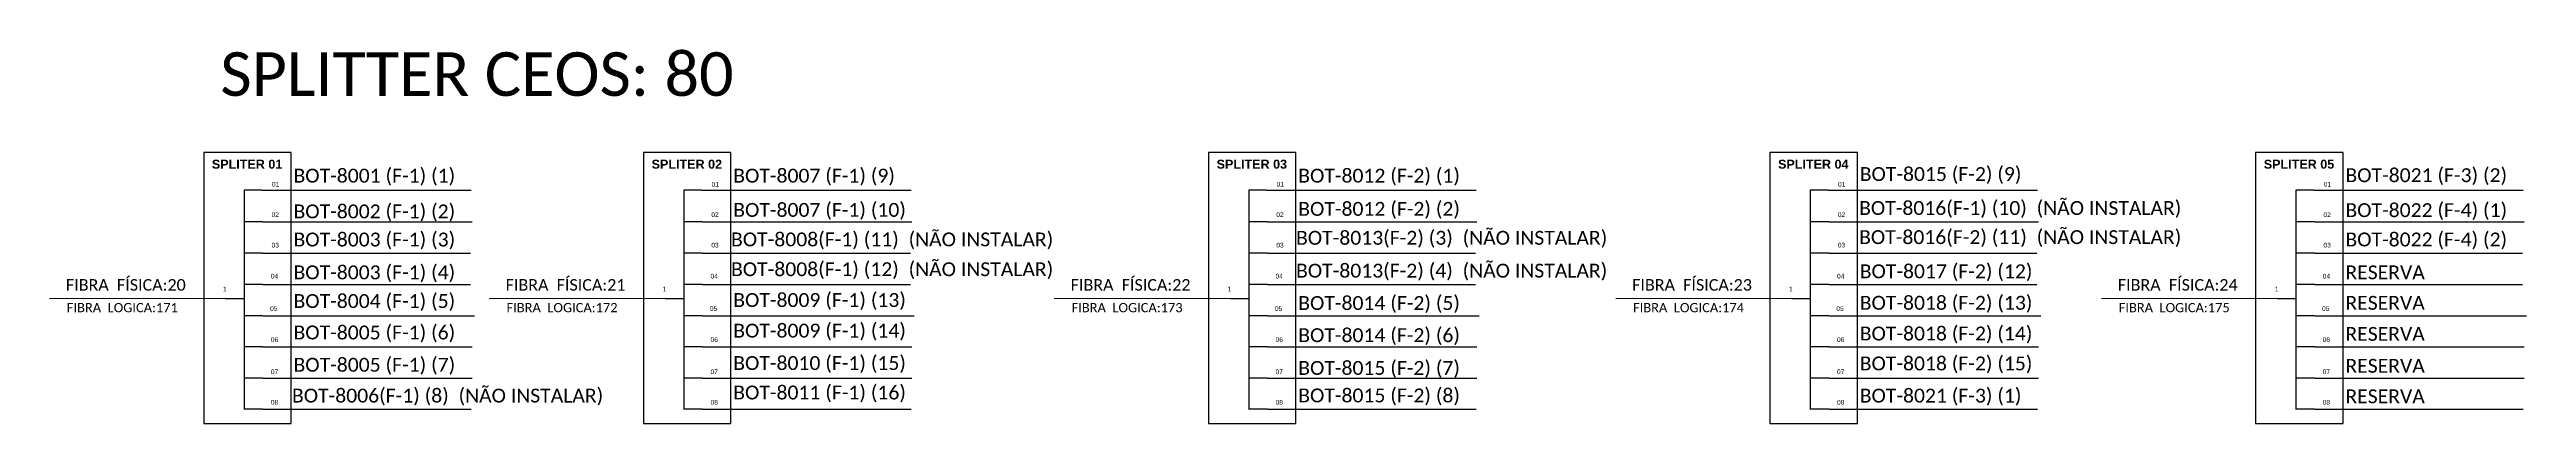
# Model space of a CAD drawing. Extents: x 57889 to 59083, y 58759 to 60460.
# Drawn here: x 58011 to 58549, y 59224 to 59306 of the extents above; entities that cross this region are included whole.
import ezdxf

# ---------------------------------------------------------------- set-up
doc = ezdxf.new("R2010")
doc.units = 0
doc.layers.get('0').update_dxf_attribs({"linetype": 'CONTINUOUS'})
doc.layers.add('TEXTO', color=255, linetype='CONTINUOUS')
doc.layers.add('UNIFILAR', color=7, linetype='CONTINUOUS')

msp = doc.modelspace()

# ---------------------------------------------------------------- texts
at = {"layer": 'TEXTO'}
for s, insert, char_height, width, attachment_point in [('{\\fCalibri|b0|i0|c0|p34;\\C7;SPLITTER CEOS: 80}', (58103.75, 59300.33), 9.504, 144.8326, 5), ('{\\fArial|b1|i0|c0|p34;\\C10;SPLITER 01}', (58053.79, 59280.76), 1.9528, 19.008, 5), ('{\\fCalibri|b0|i0|c0|p34;\\C7;BOT-8001 (F-1) (1)}', (58063.88, 59279.78), 3.0175, 74.1359, 1), ('{\\fArial|b1|i0|c0|p34;\\C10;SPLITER 02}', (58149.36, 59280.76), 1.9528, 19.008, 5), ('{\\fCalibri|b0|i0|c0|p34;\\C7;BOT-8007 (F-1) (9)}', (58159.45, 59279.78), 3.0175, 74.1359, 1), ('{\\fArial|b1|i0|c0|p34;\\C10;SPLITER 03}', (58272.15, 59280.76), 1.9528, 19.008, 5), ('{\\fCalibri|b0|i0|c0|p34;\\C7;BOT-8012 (F-2) (1)}', (58282.24, 59279.78), 3.0175, 74.1359, 1), ('{\\fArial|b1|i0|c0|p34;\\C10;SPLITER 04}', (58394.17, 59280.76), 1.9528, 19.008, 5), ('{\\fCalibri|b0|i0|c0|p34;\\C7;BOT-8015 (F-2) (9)}', (58404.27, 59280.13), 3.0175, 74.1359, 1), ('{\\fArial|b1|i0|c0|p34;\\C10;SPLITER 05}', (58499.73, 59280.76), 1.9528, 19.008, 5), ('{\\fCalibri|b0|i0|c0|p34;\\C7;BOT-8021 (F-3) (2)}', (58509.82, 59279.88), 3.0175, 74.1359, 1), ('\\C7;\\fArial|b0|i0|;\\H1.0273588255048;01 ', (58059.97, 59276.39), 1.9528, 3.9163, 5), ('\\C7;\\fArial|b0|i0|;\\H1.0273588255048;01 ', (58155.54, 59276.39), 1.9528, 3.9163, 5), ('\\C7;\\fArial|b0|i0|;\\H1.0273588255048;01 ', (58278.33, 59276.39), 1.9528, 3.9163, 5), ('{\\fCalibri|b0|i0|c0|p34;\\C7;BOT-8012 (F-2) (2)}', (58282.24, 59272.55), 3.0175, 74.1359, 1), ('\\C7;\\fArial|b0|i0|;\\H1.0273588255048;01 ', (58400.35, 59276.39), 1.9528, 3.9163, 5), ('{\\fCalibri|b0|i0|c0|p34;\\C7;BOT-8016(F-1) (10)  (NÃO INSTALAR)      }', (58404.13, 59272.74), 3.0175, 74.1359, 1), ('\\C7;\\fArial|b0|i0|;\\H1.0273588255048;01 ', (58505.91, 59276.39), 1.9528, 3.9163, 5), ('\\C7;\\fArial|b0|i0|;\\H1.0273588255048;02 ', (58059.91, 59269.79), 1.9528, 4.134, 5), ('{\\fCalibri|b0|i0|c0|p34;\\C7;BOT-8002 (F-1) (2)}', (58063.88, 59272), 3.0175, 74.1359, 1), ('\\C7;\\fArial|b0|i0|;\\H1.0273588255048;02 ', (58155.48, 59269.79), 1.9528, 4.134, 5), ('{\\fCalibri|b0|i0|c0|p34;\\C7;BOT-8007 (F-1) (10)}', (58159.45, 59272.33), 3.0175, 74.1359, 1), ('\\C7;\\fArial|b0|i0|;\\H1.0273588255048;02 ', (58278.27, 59269.79), 1.9528, 4.134, 5), ('\\C7;\\fArial|b0|i0|;\\H1.0273588255048;02 ', (58400.3, 59269.79), 1.9528, 4.134, 5), ('\\C7;\\fArial|b0|i0|;\\H1.0273588255048;02 ', (58505.85, 59269.79), 1.9528, 4.134, 5), ('{\\fCalibri|b0|i0|c0|p34;\\C7;BOT-8022 (F-4) (1)}', (58509.82, 59272.27), 3.0175, 74.1359, 1), ('\\C7;\\fArial|b0|i0|;\\H1.0273588255048;03 ', (58059.91, 59263.14), 1.9528, 3.8016, 5), ('{\\fCalibri|b0|i0|c0|p34;\\C7;BOT-8003 (F-1) (3)}', (58063.88, 59265.88), 3.0175, 74.1359, 1), ('\\C7;\\fArial|b0|i0|;\\H1.0273588255048;03 ', (58155.48, 59263.14), 1.9528, 3.8016, 5), ('{\\fCalibri|b0|i0|c0|p34;\\C7;BOT-8008(F-1) (11)  (NÃO INSTALAR)      }', (58158.97, 59265.9), 3.0175, 74.1359, 1), ('\\C7;\\fArial|b0|i0|;\\H1.0273588255048;03 ', (58278.27, 59263.14), 1.9528, 3.8016, 5), ('{\\fCalibri|b0|i0|c0|p34;\\C7;BOT-8013(F-2) (3)  (NÃO INSTALAR)      }', (58281.76, 59266.25), 3.0175, 74.1359, 1), ('\\C7;\\fArial|b0|i0|;\\H1.0273588255048;03 ', (58400.3, 59263.14), 1.9528, 3.8016, 5), ('{\\fCalibri|b0|i0|c0|p34;\\C7;BOT-8016(F-2) (11)  (NÃO INSTALAR)      }', (58404.13, 59266.4), 3.0175, 74.1359, 1), ('\\C7;\\fArial|b0|i0|;\\H1.0273588255048;03 ', (58505.85, 59263.14), 1.9528, 3.8016, 5), ('{\\fCalibri|b0|i0|c0|p34;\\C7;BOT-8022 (F-4) (2)}', (58509.82, 59265.89), 3.0175, 74.1359, 1), ('\\C7;\\fArial|b0|i0|;\\H1.0273588255048;04 ', (58059.75, 59256.38), 1.9528, 4.134, 5), ('{\\fCalibri|b0|i0|c0|p34;\\C7;BOT-8003 (F-1) (4)}', (58063.88, 59258.73), 3.0175, 74.1359, 1), ('\\C7;\\fArial|b0|i0|;\\H1.0273588255048;04 ', (58155.31, 59256.38), 1.9528, 4.134, 5), ('{\\fCalibri|b0|i0|c0|p34;\\C7;BOT-8008(F-1) (12)  (NÃO INSTALAR)      }', (58158.97, 59259.41), 3.0175, 74.1359, 1), ('\\C7;\\fArial|b0|i0|;\\H1.0273588255048;04 ', (58278.11, 59256.38), 1.9528, 4.134, 5), ('{\\fCalibri|b0|i0|c0|p34;\\C7;BOT-8013(F-2) (4)  (NÃO INSTALAR)      }', (58281.76, 59259.1), 3.0175, 74.1359, 1), ('\\C7;\\fArial|b0|i0|;\\H1.0273588255048;04 ', (58400.13, 59256.38), 1.9528, 4.134, 5), ('{\\fCalibri|b0|i0|c0|p34;\\C7;BOT-8017 (F-2) (12)}', (58404.27, 59258.96), 3.0175, 74.1359, 1), ('\\C7;\\fArial|b0|i0|;\\H1.0273588255048;04 ', (58505.68, 59256.38), 1.9528, 4.134, 5), ('{\\fCalibri|b0|i0|c0|p34;\\C7;RESERVA}', (58509.82, 59258.73), 3.0175, 74.1359, 1), ('{\\fCalibri|b0|i0|c0|p34;\\C7;FIBRA  FÍSICA:20}', (58027.44, 59254.48), 2.5145, 38.016, 5), ('\\C7;\\fArial|b0|i0|;\\H1.0273588255048;1', (58048.94, 59253.57), 1.9528, 1.9343, 5), ('{\\fCalibri|b0|i0|c0|p34;\\C7;BOT-8004 (F-1) (5)}', (58063.88, 59252.48), 3.0175, 74.1359, 1), ('{\\fCalibri|b0|i0|c0|p34;\\C7;FIBRA  FÍSICA:21}', (58123, 59254.48), 2.5145, 38.016, 5), ('\\C7;\\fArial|b0|i0|;\\H1.0273588255048;1', (58144.51, 59253.57), 1.9528, 1.9343, 5), ('{\\fCalibri|b0|i0|c0|p34;\\C7;BOT-8009 (F-1) (13)}', (58159.45, 59252.7), 3.0175, 74.1359, 1), ('{\\fCalibri|b0|i0|c0|p34;\\C7;FIBRA  FÍSICA:22}', (58245.8, 59254.48), 2.5145, 38.016, 5), ('\\C7;\\fArial|b0|i0|;\\H1.0273588255048;1', (58267.3, 59253.57), 1.9528, 1.9343, 5), ('{\\fCalibri|b0|i0|c0|p34;\\C7;BOT-8014 (F-2) (5)}', (58282.24, 59252.05), 3.0175, 74.1359, 1), ('{\\fCalibri|b0|i0|c0|p34;\\C7;FIBRA  FÍSICA:23}', (58367.82, 59254.48), 2.5145, 38.016, 5), ('\\C7;\\fArial|b0|i0|;\\H1.0273588255048;1', (58389.32, 59253.57), 1.9528, 1.9343, 5), ('{\\fCalibri|b0|i0|c0|p34;\\C7;BOT-8018 (F-2) (13)}', (58404.27, 59252.1), 3.0175, 74.1359, 1), ('{\\fCalibri|b0|i0|c0|p34;\\C7;FIBRA  FÍSICA:24}', (58473.37, 59254.48), 2.5145, 38.016, 5), ('\\C7;\\fArial|b0|i0|;\\H1.0273588255048;1', (58494.88, 59253.57), 1.9528, 1.9343, 5), ('{\\fCalibri|b0|i0|c0|p34;\\C7;RESERVA}', (58509.82, 59252.09), 3.0175, 74.1359, 1), ('{\\fCalibri|b0|i0|c0|p34;\\C7;FIBRA  LOGICA:171}', (58026.68, 59249.53), 2.0117, 38.016, 5), ('\\C7;\\fArial|b0|i0|;\\H1.0273588255048;05 ', (58059.6, 59249.33), 1.9528, 5.0844, 5), ('{\\fCalibri|b0|i0|c0|p34;\\C7;BOT-8005 (F-1) (6)}', (58063.88, 59245.64), 3.0175, 74.1359, 1), ('{\\fCalibri|b0|i0|c0|p34;\\C7;FIBRA  LOGICA:172}', (58122.24, 59249.53), 2.0117, 38.016, 5), ('\\C7;\\fArial|b0|i0|;\\H1.0273588255048;05 ', (58155.17, 59249.33), 1.9528, 5.0844, 5), ('{\\fCalibri|b0|i0|c0|p34;\\C7;BOT-8009 (F-1) (14)}', (58159.45, 59246.04), 3.0175, 74.1359, 1), ('{\\fCalibri|b0|i0|c0|p34;\\C7;FIBRA  LOGICA:173}', (58245.04, 59249.53), 2.0117, 38.016, 5), ('\\C7;\\fArial|b0|i0|;\\H1.0273588255048;05 ', (58277.96, 59249.33), 1.9528, 5.0844, 5), ('{\\fCalibri|b0|i0|c0|p34;\\C7;FIBRA  LOGICA:174}', (58367.06, 59249.53), 2.0117, 38.016, 5), ('\\C7;\\fArial|b0|i0|;\\H1.0273588255048;05 ', (58399.99, 59249.33), 1.9528, 5.0844, 5), ('{\\fCalibri|b0|i0|c0|p34;\\C7;FIBRA  LOGICA:175}', (58472.61, 59249.53), 2.0117, 38.016, 5), ('\\C7;\\fArial|b0|i0|;\\H1.0273588255048;05 ', (58505.54, 59249.33), 1.9528, 5.0844, 5), ('\\C7;\\fArial|b0|i0|;\\H1.0273588255048;06 ', (58059.75, 59242.57), 1.9528, 4.134, 5), ('\\C7;\\fArial|b0|i0|;\\H1.0273588255048;06 ', (58155.31, 59242.57), 1.9528, 4.134, 5), ('\\C7;\\fArial|b0|i0|;\\H1.0273588255048;06 ', (58278.11, 59242.57), 1.9528, 4.134, 5), ('{\\fCalibri|b0|i0|c0|p34;\\C7;BOT-8014 (F-2) (6)}', (58282.24, 59245.05), 3.0175, 74.1359, 1), ('\\C7;\\fArial|b0|i0|;\\H1.0273588255048;06 ', (58400.13, 59242.57), 1.9528, 4.134, 5), ('{\\fCalibri|b0|i0|c0|p34;\\C7;BOT-8018 (F-2) (14)}', (58404.27, 59245.41), 3.0175, 74.1359, 1), ('\\C7;\\fArial|b0|i0|;\\H1.0273588255048;06 ', (58505.68, 59242.57), 1.9528, 4.134, 5), ('{\\fCalibri|b0|i0|c0|p34;\\C7;RESERVA}', (58509.82, 59245.33), 3.0175, 74.1359, 1), ('\\C7;\\fArial|b0|i0|;\\H1.0273588255048;07 ', (58059.75, 59235.57), 1.9528, 4.134, 5), ('{\\fCalibri|b0|i0|c0|p34;\\C7;BOT-8005 (F-1) (7)}', (58063.88, 59238.61), 3.0175, 74.1359, 1), ('\\C7;\\fArial|b0|i0|;\\H1.0273588255048;07 ', (58155.31, 59235.57), 1.9528, 4.134, 5), ('{\\fCalibri|b0|i0|c0|p34;\\C7;BOT-8010 (F-1) (15)}', (58159.45, 59238.98), 3.0175, 74.1359, 1), ('\\C7;\\fArial|b0|i0|;\\H1.0273588255048;07 ', (58278.11, 59235.57), 1.9528, 4.134, 5), ('{\\fCalibri|b0|i0|c0|p34;\\C7;BOT-8015 (F-2) (7)}', (58282.24, 59237.92), 3.0175, 74.1359, 1), ('\\C7;\\fArial|b0|i0|;\\H1.0273588255048;07 ', (58400.13, 59235.57), 1.9528, 4.134, 5), ('{\\fCalibri|b0|i0|c0|p34;\\C7;BOT-8018 (F-2) (15)}', (58404.27, 59238.9), 3.0175, 74.1359, 1), ('\\C7;\\fArial|b0|i0|;\\H1.0273588255048;07 ', (58505.68, 59235.57), 1.9528, 4.134, 5), ('{\\fCalibri|b0|i0|c0|p34;\\C7;RESERVA}', (58509.82, 59238.38), 3.0175, 74.1359, 1), ('{\\fCalibri|b0|i0|c0|p34;\\C7;BOT-8006(F-1) (8)  (NÃO INSTALAR)      }', (58063.55, 59231.9), 3.0175, 74.1359, 1), ('{\\fCalibri|b0|i0|c0|p34;\\C7;BOT-8011 (F-1) (16)}', (58159.45, 59232.57), 3.0175, 74.1359, 1), ('{\\fCalibri|b0|i0|c0|p34;\\C7;BOT-8015 (F-2) (8)}', (58282.24, 59231.93), 3.0175, 74.1359, 1), ('{\\fCalibri|b0|i0|c0|p34;\\C7;BOT-8021 (F-3) (1)}', (58404.27, 59231.89), 3.0175, 74.1359, 1), ('{\\fCalibri|b0|i0|c0|p34;\\C7;RESERVA}', (58509.82, 59231.74), 3.0175, 74.1359, 1), ('\\C7;\\fArial|b0|i0|;\\H1.0273588255048;08 ', (58059.75, 59228.92), 1.9528, 4.134, 5), ('\\C7;\\fArial|b0|i0|;\\H1.0273588255048;08 ', (58155.31, 59228.92), 1.9528, 4.134, 5), ('\\C7;\\fArial|b0|i0|;\\H1.0273588255048;08 ', (58278.11, 59228.92), 1.9528, 4.134, 5), ('\\C7;\\fArial|b0|i0|;\\H1.0273588255048;08 ', (58400.13, 59228.92), 1.9528, 4.134, 5), ('\\C7;\\fArial|b0|i0|;\\H1.0273588255048;08 ', (58505.68, 59228.92), 1.9528, 4.134, 5)]:
    msp.add_mtext(s, dxfattribs=dict(at, insert=insert, char_height=char_height, width=width, attachment_point=attachment_point))

# ---------------------------------------------------------------- linework, layer by layer
at = {"color": 7}
for points in [[(58044.37, 59224.3), (58063.38, 59224.3), (58063.38, 59283.32), (58044.37, 59283.32)], [(58139.94, 59224.3), (58158.94, 59224.3), (58158.94, 59283.32), (58139.94, 59283.32)], [(58262.73, 59224.3), (58281.74, 59224.3), (58281.74, 59283.32), (58262.73, 59283.32)], [(58384.76, 59224.3), (58403.76, 59224.3), (58403.76, 59283.32), (58384.76, 59283.32)], [(58490.31, 59224.3), (58509.32, 59224.3), (58509.32, 59283.32), (58490.31, 59283.32)]]:
    msp.add_lwpolyline(points, close=True, dxfattribs=at)
at = {"layer": 'UNIFILAR', "color": 7, "linetype": 'CONTINUOUS'}
for p, q in [((58053.14, 59275.13), (58053.14, 59227.36)), ((58057, 59275.13), (58053.14, 59275.13)), ((58148.7, 59275.13), (58148.7, 59227.36)), ((58152.57, 59275.13), (58148.7, 59275.13)), ((58271.5, 59275.13), (58271.5, 59227.36)), ((58275.36, 59275.13), (58271.5, 59275.13)), ((58393.52, 59275.13), (58393.52, 59227.36)), ((58397.39, 59275.13), (58393.52, 59275.13)), ((58499.07, 59275.13), (58499.07, 59227.36)), ((58502.94, 59275.13), (58499.07, 59275.13)), ((58057.2, 59268.22), (58053.33, 59268.22)), ((58152.77, 59268.22), (58148.9, 59268.22)), ((58275.56, 59268.22), (58271.69, 59268.22)), ((58397.59, 59268.22), (58393.72, 59268.22)), ((58503.14, 59268.22), (58499.27, 59268.22)), ((58057.2, 59261.41), (58053.33, 59261.41)), ((58152.77, 59261.41), (58148.9, 59261.41)), ((58275.56, 59261.41), (58271.69, 59261.41)), ((58397.59, 59261.41), (58393.72, 59261.41)), ((58503.14, 59261.41), (58499.27, 59261.41)), ((58049.12, 59251.56), (58053.12, 59251.56)), ((58057.2, 59254.57), (58053.33, 59254.57)), ((58144.69, 59251.56), (58148.69, 59251.56)), ((58152.77, 59254.57), (58148.9, 59254.57)), ((58267.48, 59251.56), (58271.48, 59251.56)), ((58275.56, 59254.57), (58271.69, 59254.57)), ((58389.51, 59251.56), (58393.51, 59251.56)), ((58397.59, 59254.57), (58393.72, 59254.57)), ((58495.06, 59251.56), (58499.06, 59251.56)), ((58503.14, 59254.57), (58499.27, 59254.57)), ((58057.2, 59247.79), (58053.33, 59247.79)), ((58152.77, 59247.79), (58148.9, 59247.79)), ((58275.56, 59247.79), (58271.69, 59247.79)), ((58397.59, 59247.79), (58393.72, 59247.79)), ((58503.14, 59247.79), (58499.27, 59247.79)), ((58057.2, 59241.01), (58053.33, 59241.01)), ((58152.77, 59241.01), (58148.9, 59241.01)), ((58275.56, 59241.01), (58271.69, 59241.01)), ((58397.59, 59241.01), (58393.72, 59241.01)), ((58503.14, 59241.01), (58499.27, 59241.01)), ((58057.2, 59234.2), (58053.33, 59234.2)), ((58152.77, 59234.2), (58148.9, 59234.2)), ((58275.56, 59234.2), (58271.69, 59234.2)), ((58397.59, 59234.2), (58393.72, 59234.2)), ((58503.14, 59234.2), (58499.27, 59234.2)), ((58057.2, 59227.4), (58053.33, 59227.4)), ((58152.77, 59227.4), (58148.9, 59227.4)), ((58275.56, 59227.4), (58271.69, 59227.4)), ((58397.59, 59227.4), (58393.72, 59227.4)), ((58503.14, 59227.4), (58499.27, 59227.4))]:
    msp.add_line(p, q, dxfattribs=at)
at = {"layer": 'UNIFILAR', "color": 10, "linetype": 'CONTINUOUS'}
for p, q in [((58057, 59275.13), (58102.51, 59275.12)), ((58152.57, 59275.13), (58198.08, 59275.12)), ((58275.36, 59275.13), (58320.87, 59275.12)), ((58397.39, 59275.13), (58442.9, 59275.12)), ((58502.94, 59275.13), (58548.45, 59275.12)), ((58057.2, 59268.22), (58102.71, 59268.21)), ((58152.77, 59268.22), (58198.28, 59268.21)), ((58275.56, 59268.22), (58321.07, 59268.21)), ((58397.59, 59268.22), (58443.1, 59268.21)), ((58503.14, 59268.22), (58548.65, 59268.21)), ((58057.2, 59261.42), (58102.37, 59261.42)), ((58152.77, 59261.42), (58197.94, 59261.42)), ((58275.56, 59261.42), (58320.73, 59261.42)), ((58397.59, 59261.42), (58442.76, 59261.42)), ((58503.14, 59261.42), (58548.31, 59261.42)), ((58057.2, 59254.58), (58102.37, 59254.57)), ((58152.77, 59254.58), (58197.94, 59254.57)), ((58275.56, 59254.58), (58320.73, 59254.57)), ((58397.59, 59254.58), (58442.76, 59254.57)), ((58503.14, 59254.58), (58548.31, 59254.57)), ((58057.2, 59247.79), (58103.23, 59247.78)), ((58152.77, 59247.79), (58198.79, 59247.78)), ((58275.56, 59247.79), (58321.59, 59247.78)), ((58397.59, 59247.79), (58443.61, 59247.78)), ((58503.14, 59247.79), (58549.16, 59247.78)), ((58057.2, 59240.98), (58102.71, 59240.97)), ((58152.77, 59240.98), (58198.28, 59240.97)), ((58275.56, 59240.98), (58321.07, 59240.97)), ((58397.58, 59240.98), (58443.1, 59240.97)), ((58503.14, 59240.98), (58548.65, 59240.97)), ((58057.2, 59234.21), (58102.71, 59234.21)), ((58152.77, 59234.21), (58198.28, 59234.21)), ((58275.56, 59234.21), (58321.07, 59234.21)), ((58397.59, 59234.21), (58443.1, 59234.21)), ((58503.14, 59234.21), (58548.65, 59234.21)), ((58057.2, 59227.43), (58102.51, 59227.42)), ((58152.77, 59227.43), (58198.08, 59227.42)), ((58275.56, 59227.43), (58320.87, 59227.42)), ((58397.59, 59227.43), (58442.9, 59227.42)), ((58503.14, 59227.43), (58548.45, 59227.42))]:
    msp.add_line(p, q, dxfattribs=at)
at = {"layer": 'UNIFILAR', "color": 1, "linetype": 'CONTINUOUS'}
for p, q in [((58049.12, 59251.56), (58010.86, 59251.44)), ((58144.69, 59251.56), (58106.43, 59251.44)), ((58267.48, 59251.56), (58229.22, 59251.44)), ((58389.51, 59251.56), (58351.24, 59251.44)), ((58495.06, 59251.56), (58456.8, 59251.44))]:
    msp.add_line(p, q, dxfattribs=at)

msp.set_redraw_order([(e.dxf.handle, doc.entitydb.next_handle()) for e in msp.query("TEXT MTEXT ATTDEF DIMENSION ARC_DIMENSION")])  # texts and dimensions are drawn at this point

doc.saveas('drawing.dxf')
